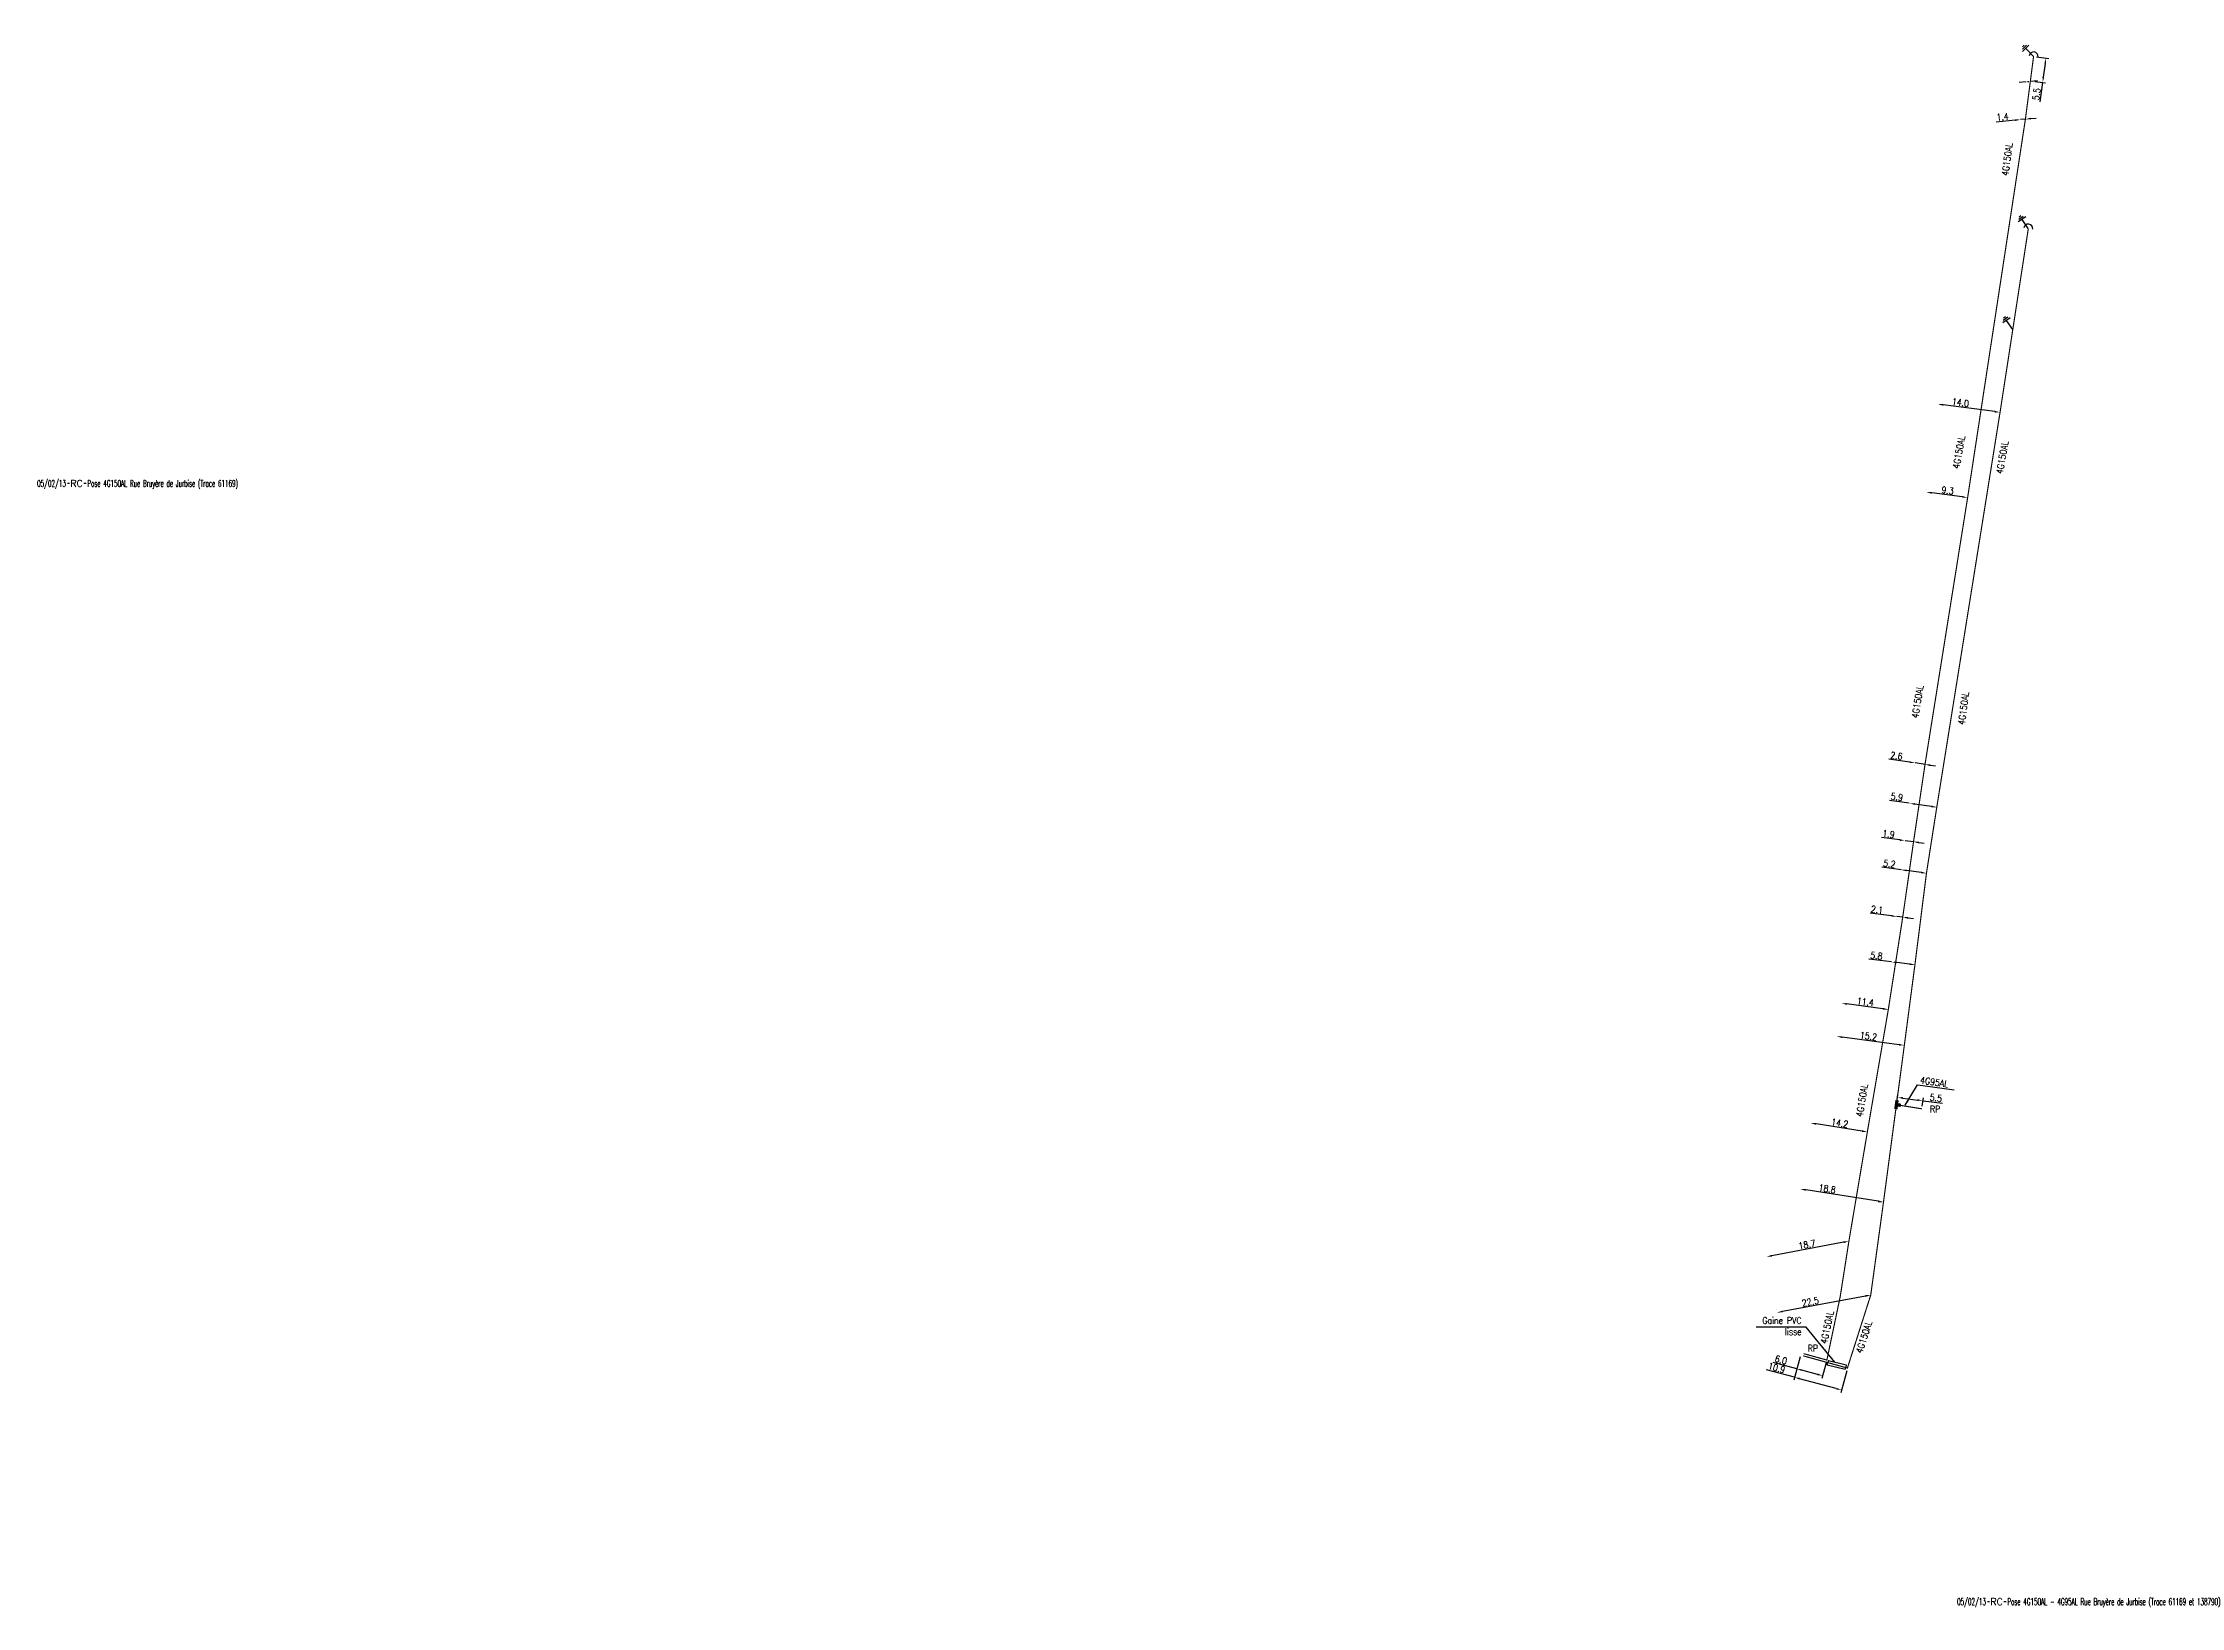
# Model space of a CAD drawing. Header units: millimetres. Extents: x 120011 to 120991, y 132511 to 133000.
# Drawn here: x 120511.6 to 120989.9, y 132510.5 to 132860.4 of the extents above; entities that cross this region are included whole.
import ezdxf
from ezdxf.enums import TextEntityAlignment as Align

# ---------------------------------------------------------------- set-up
doc = ezdxf.new("R2010")
doc.units = ezdxf.units.MM
doc.linetypes.add('B_ST_AL', pattern=[2000, 1000, 1000])
doc.linetypes.add('CENTER', pattern=[50.8, 31.75, -6.35, 6.35, -6.35])
doc.layers.get('0').update_dxf_attribs({"linetype": 'CONTINUOUS'})
doc.layers.get('Defpoints').update_dxf_attribs({"linetype": 'CONTINUOUS'})
for name, color, linetype in [('B_110', 1, 'CONTINUOUS'), ('B_300', 7, 'CONTINUOUS'), ('B_400', 7, 'CONTINUOUS')]:
    doc.layers.add(name, color=color, linetype=linetype)
doc.styles.get("Standard").update_dxf_attribs({"font": 'romans.shx', "width": 0.85})
doc.dimstyles.get("Standard").update_dxf_attribs({"dimtxt": 1.5, "dimasz": 1.2, "dimexe": 0.625, "dimexo": 0.625, "dimgap": 0.25, "dimtad": 1, "dimdec": 1, "dimzin": 0, "dimdsep": 46, "dimtxsty": 'Standard', "dimcen": -0.5, "dimadec": 0, "dimazin": 0, "dimtfac": 1, "dimtdec": 1, "dimtmove": 0, "dimatfit": 3, "dimfxl": 1, "dimtolj": 1, "dimtzin": 0, "dimarcsym": 0})

msp = doc.modelspace()

# ---------------------------------------------------------------- texts
at = {"layer": 'B_110', "linetype": 'Continuous', "width": 0.85}
for rotation, p in [(82.5549, (120951.26, 132830.54)), (80.0523, (120940.31, 132765.04)), (80.0523, (120950.01, 132763.85)), (80.8471, (120931.1, 132709.22)), (82.8381, (120941.52, 132707.78)), (80.8471, (120918.68, 132620.1)), (78.1745, (120910.69, 132569.33)), (72.2655, (120918.57, 132567.17))]:
    msp.add_text('4G150AL', height=1.5, rotation=rotation, dxfattribs=at).set_placement(p)
for p in [(120933.74, 132621.16), (120906.41, 132567.7)]:
    msp.add_text('RP', height=1.5, dxfattribs=at).set_placement(p)
at = {"layer": 'B_110', "linetype": 'Continuous', "insert": (120931.68, 132629.15), "char_height": 1.5, "attachment_point": 1, "rotation": 351.8575}
msp.add_mtext('\\A1;4G95AL', dxfattribs=at)
at = {"layer": 'B_400', "linetype": 'Continuous', "insert": (120905.03, 132575.4), "char_height": 1.5, "attachment_point": 3}
msp.add_mtext('\\A1;Gaine PVC\\Plisse', dxfattribs=at)

# ---------------------------------------------------------------- blocks, each defined once
blk = doc.blocks.new('*D11')
at = {"layer": 'B_110', "color": 0, "linetype": 'Continuous', "lineweight": -2}
for p, q in [((120952.8, 132843.08), (120948.56, 132842.66)), ((120955.08, 132843.3), (120953.99, 132843.2)), ((120955.14, 132842.68), (120955.14, 132842.68)), ((120956.27, 132843.42), (120957.47, 132843.54))]:
    blk.add_line(p, q, dxfattribs=at)
at = {"layer": 'B_110', "color": 0, "linetype": 'Continuous'}
for points in [[(120952.78, 132843.28), (120952.82, 132842.88), (120953.99, 132843.2)], [(120956.25, 132843.62), (120956.29, 132843.22), (120955.08, 132843.3)]]:
    blk.add_solid(points, dxfattribs=at)
at = {"layer": 'Defpoints', "color": 0, "linetype": 'Continuous'}
for p in [(120953.99, 132843.2), (120953.99, 132843.2), (120955.08, 132843.3)]:
    blk.add_point(p, dxfattribs=at)
at = {"layer": 'B_110', "color": 0, "linetype": 'Continuous', "insert": (120949.97, 132843.8), "char_height": 1.5, "attachment_point": 5, "rotation": 5.677}
blk.add_mtext('\\A1;1.4', dxfattribs=at)
blk = doc.blocks.new('*D12')
at = {"layer": 'B_300', "color": 0, "linetype": 'Continuous', "lineweight": -2}
for p, q in [((120957.53, 132857.24), (120960.3, 132856.86)), ((120959.51, 132855.76), (120959.09, 132852.7)), ((120957.21, 132851.75), (120959.55, 132851.43)), ((120958.93, 132851.51), (120958.34, 132847.18))]:
    blk.add_line(p, q, dxfattribs=at)
at = {"layer": 'B_300', "color": 0, "linetype": 'Continuous'}
for points in [[(120959.32, 132855.79), (120959.71, 132855.73), (120959.68, 132856.95)], [(120958.9, 132852.73), (120959.29, 132852.67), (120958.93, 132851.51)]]:
    blk.add_solid(points, dxfattribs=at)
at = {"layer": 'Defpoints', "color": 0, "linetype": 'Continuous'}
for p in [(120956.91, 132857.33), (120956.59, 132851.83), (120958.93, 132851.51)]:
    blk.add_point(p, dxfattribs=at)
at = {"layer": 'B_300', "color": 0, "linetype": 'Continuous', "insert": (120957.56, 132848.89), "char_height": 1.5, "attachment_point": 5, "rotation": 82.208}
blk.add_mtext('\\A1;5.5', dxfattribs=at)
blk = doc.blocks.new('*D13')
at = {"layer": 'B_110', "color": 0, "linetype": 'Continuous', "lineweight": -2}
blk.add_line((120948.22, 132777.89), (120936.72, 132779.41), dxfattribs=at)
at = {"layer": 'B_110', "color": 0, "linetype": 'Continuous'}
for points in [[(120936.75, 132779.6), (120936.7, 132779.21), (120935.53, 132779.56)], [(120948.25, 132778.09), (120948.2, 132777.69), (120949.41, 132777.73)]]:
    blk.add_solid(points, dxfattribs=at)
at = {"layer": 'Defpoints', "color": 0, "linetype": 'Continuous'}
for p in [(120935.53, 132779.56), (120935.53, 132779.56), (120949.41, 132777.73)]:
    blk.add_point(p, dxfattribs=at)
at = {"layer": 'B_110', "color": 0, "linetype": 'Continuous', "insert": (120940.55, 132779.91), "char_height": 1.5, "attachment_point": 5, "rotation": 352.4894}
blk.add_mtext('\\A1;14.0', dxfattribs=at)
blk = doc.blocks.new('*D14')
at = {"layer": 'B_110', "color": 0, "linetype": 'Continuous', "lineweight": -2}
for p, q in [((120933.02, 132760.5), (120933.02, 132760.5)), ((120940.97, 132758.82), (120934.13, 132759.72))]:
    blk.add_line(p, q, dxfattribs=at)
at = {"layer": 'B_110', "color": 0, "linetype": 'Continuous'}
for points in [[(120934.15, 132759.92), (120934.1, 132759.53), (120932.94, 132759.88)], [(120940.99, 132759.02), (120940.94, 132758.62), (120942.16, 132758.67)]]:
    blk.add_solid(points, dxfattribs=at)
at = {"layer": 'Defpoints', "color": 0, "linetype": 'Continuous'}
for p in [(120932.94, 132759.88), (120932.94, 132759.88), (120942.16, 132758.67)]:
    blk.add_point(p, dxfattribs=at)
at = {"layer": 'B_110', "color": 0, "linetype": 'Continuous', "insert": (120937.68, 132760.26), "char_height": 1.5, "attachment_point": 5, "rotation": 352.4894}
blk.add_mtext('\\A1;9.3', dxfattribs=at)
blk = doc.blocks.new('*D15')
at = {"layer": 'B_110', "color": 0, "linetype": 'Continuous', "lineweight": -2}
for p, q in [((120929.23, 132699.49), (120924.55, 132700.16)), ((120930.33, 132698.7), (120930.33, 132698.7)), ((120932.63, 132699), (120930.42, 132699.32)), ((120933.82, 132698.83), (120935.01, 132698.66))]:
    blk.add_line(p, q, dxfattribs=at)
at = {"layer": 'B_110', "color": 0, "linetype": 'Continuous'}
for points in [[(120929.26, 132699.69), (120929.2, 132699.29), (120930.42, 132699.32)], [(120933.85, 132699.03), (120933.79, 132698.63), (120932.63, 132699)]]:
    blk.add_solid(points, dxfattribs=at)
at = {"layer": 'Defpoints', "color": 0, "linetype": 'Continuous'}
for p in [(120930.42, 132699.32), (120930.42, 132699.32), (120932.63, 132699)]:
    blk.add_point(p, dxfattribs=at)
at = {"layer": 'B_110', "color": 0, "linetype": 'Continuous', "insert": (120926.26, 132700.93), "char_height": 1.5, "attachment_point": 5, "rotation": 351.7955}
blk.add_mtext('\\A1;2.6', dxfattribs=at)
blk = doc.blocks.new('*D16')
at = {"layer": 'B_110', "color": 0, "linetype": 'Continuous', "lineweight": -2}
for p, q in [((120929.12, 132690.32), (120924.65, 132690.96)), ((120934.07, 132689.6), (120930.31, 132690.15))]:
    blk.add_line(p, q, dxfattribs=at)
at = {"layer": 'B_110', "color": 0, "linetype": 'Continuous'}
for points in [[(120930.34, 132690.34), (120930.28, 132689.95), (120929.12, 132690.32)], [(120934.1, 132689.8), (120934.04, 132689.4), (120935.26, 132689.43)]]:
    blk.add_solid(points, dxfattribs=at)
at = {"layer": 'Defpoints', "color": 0, "linetype": 'Continuous'}
for p in [(120929.12, 132690.32), (120929.12, 132690.32), (120935.26, 132689.43)]:
    blk.add_point(p, dxfattribs=at)
at = {"layer": 'B_110', "color": 0, "linetype": 'Continuous', "insert": (120926.34, 132691.73), "char_height": 1.5, "attachment_point": 5, "rotation": 351.7936}
blk.add_mtext('\\A1;5.9', dxfattribs=at)
blk = doc.blocks.new('*D17')
at = {"layer": 'B_110', "color": 0, "linetype": 'Continuous', "lineweight": -2}
for p, q in [((120926.98, 132682.1), (120922.89, 132682.65)), ((120930.06, 132681.69), (120928.17, 132681.94)), ((120931.24, 132681.53), (120932.43, 132681.37))]:
    blk.add_line(p, q, dxfattribs=at)
at = {"layer": 'B_110', "color": 0, "linetype": 'Continuous'}
for points in [[(120927.01, 132682.3), (120926.96, 132681.9), (120928.17, 132681.94)], [(120931.27, 132681.72), (120931.22, 132681.33), (120930.06, 132681.69)]]:
    blk.add_solid(points, dxfattribs=at)
at = {"layer": 'Defpoints', "color": 0, "linetype": 'Continuous'}
for p in [(120928.17, 132681.94), (120928.17, 132681.94), (120930.06, 132681.69)]:
    blk.add_point(p, dxfattribs=at)
at = {"layer": 'B_110', "color": 0, "linetype": 'Continuous', "insert": (120924.48, 132683.44), "char_height": 1.5, "attachment_point": 5, "rotation": 352.3466}
blk.add_mtext('\\A1;1.9', dxfattribs=at)
blk = doc.blocks.new('*D18')
at = {"layer": 'B_110', "color": 0, "linetype": 'Continuous', "lineweight": -2}
for p, q in [((120927.3, 132675.43), (120922.97, 132676.02)), ((120931.76, 132674.83), (120928.49, 132675.27))]:
    blk.add_line(p, q, dxfattribs=at)
at = {"layer": 'B_110', "color": 0, "linetype": 'Continuous'}
for points in [[(120928.51, 132675.47), (120928.46, 132675.08), (120927.3, 132675.43)], [(120931.78, 132675.03), (120931.73, 132674.64), (120932.95, 132674.67)]]:
    blk.add_solid(points, dxfattribs=at)
at = {"layer": 'Defpoints', "color": 0, "linetype": 'Continuous'}
for p in [(120927.3, 132675.43), (120927.3, 132675.43), (120932.95, 132674.67)]:
    blk.add_point(p, dxfattribs=at)
at = {"layer": 'B_110', "color": 0, "linetype": 'Continuous', "insert": (120924.67, 132676.8), "char_height": 1.5, "attachment_point": 5, "rotation": 352.3465}
blk.add_mtext('\\A1;5.2', dxfattribs=at)
blk = doc.blocks.new('*D19')
at = {"layer": 'B_110', "color": 0, "linetype": 'Continuous', "lineweight": -2}
for p, q in [((120925.15, 132665.12), (120920.39, 132665.7)), ((120926.27, 132664.36), (120926.27, 132664.36)), ((120927.64, 132664.82), (120926.34, 132664.98)), ((120928.83, 132664.68), (120930.02, 132664.53))]:
    blk.add_line(p, q, dxfattribs=at)
at = {"layer": 'B_110', "color": 0, "linetype": 'Continuous'}
for points in [[(120925.18, 132665.32), (120925.13, 132664.93), (120926.34, 132664.98)], [(120928.86, 132664.88), (120928.81, 132664.48), (120927.64, 132664.82)]]:
    blk.add_solid(points, dxfattribs=at)
at = {"layer": 'Defpoints', "color": 0, "linetype": 'Continuous'}
for p in [(120926.34, 132664.98), (120926.34, 132664.98), (120927.64, 132664.82)]:
    blk.add_point(p, dxfattribs=at)
at = {"layer": 'B_110', "color": 0, "linetype": 'Continuous', "insert": (120921.9, 132666.53), "char_height": 1.5, "attachment_point": 5, "rotation": 353.0757}
blk.add_mtext('\\A1;2.1', dxfattribs=at)
blk = doc.blocks.new('*D20')
at = {"layer": 'B_110', "color": 0, "linetype": 'Continuous', "lineweight": -2}
for p, q in [((120925.11, 132654.83), (120920.08, 132655.44)), ((120929.18, 132654.34), (120926.3, 132654.68))]:
    blk.add_line(p, q, dxfattribs=at)
at = {"layer": 'B_110', "color": 0, "linetype": 'Continuous'}
for points in [[(120926.33, 132654.88), (120926.28, 132654.49), (120925.11, 132654.83)], [(120929.21, 132654.53), (120929.16, 132654.14), (120930.37, 132654.19)]]:
    blk.add_solid(points, dxfattribs=at)
at = {"layer": 'Defpoints', "color": 0, "linetype": 'Continuous'}
for p in [(120925.11, 132654.83), (120925.11, 132654.83), (120930.37, 132654.19)]:
    blk.add_point(p, dxfattribs=at)
at = {"layer": 'B_110', "color": 0, "linetype": 'Continuous', "insert": (120921.77, 132656.24), "char_height": 1.5, "attachment_point": 5, "rotation": 353.0767}
blk.add_mtext('\\A1;5.8', dxfattribs=at)
blk = doc.blocks.new('*D21')
at = {"layer": 'B_110', "color": 0, "linetype": 'Continuous', "lineweight": -2}
blk.add_line((120923.23, 132644.35), (120915.1, 132645.43), dxfattribs=at)
at = {"layer": 'B_110', "color": 0, "linetype": 'Continuous'}
for points in [[(120915.13, 132645.62), (120915.07, 132645.23), (120913.91, 132645.58)], [(120923.26, 132644.55), (120923.2, 132644.15), (120924.42, 132644.2)]]:
    blk.add_solid(points, dxfattribs=at)
at = {"layer": 'Defpoints', "color": 0, "linetype": 'Continuous'}
for p in [(120913.91, 132645.58), (120913.91, 132645.58), (120924.42, 132644.2)]:
    blk.add_point(p, dxfattribs=at)
at = {"layer": 'B_110', "color": 0, "linetype": 'Continuous', "insert": (120919.3, 132645.88), "char_height": 1.5, "attachment_point": 5, "rotation": 352.4846}
blk.add_mtext('\\A1;11.4', dxfattribs=at)
blk = doc.blocks.new('*D22')
at = {"layer": 'B_110', "color": 0, "linetype": 'Continuous', "lineweight": -2}
blk.add_line((120926.81, 132636.32), (120914.12, 132638), dxfattribs=at)
at = {"layer": 'B_110', "color": 0, "linetype": 'Continuous'}
for points in [[(120914.15, 132638.2), (120914.1, 132637.8), (120912.93, 132638.16)], [(120926.84, 132636.52), (120926.79, 132636.13), (120928, 132636.17)]]:
    blk.add_solid(points, dxfattribs=at)
at = {"layer": 'Defpoints', "color": 0, "linetype": 'Continuous'}
for p in [(120912.93, 132638.16), (120912.93, 132638.16), (120928, 132636.17)]:
    blk.add_point(p, dxfattribs=at)
at = {"layer": 'B_110', "color": 0, "linetype": 'Continuous', "insert": (120919.99, 132638.23), "char_height": 1.5, "attachment_point": 5, "rotation": 352.4713}
blk.add_mtext('\\A1;15.2', dxfattribs=at)
blk = doc.blocks.new('*D23')
at = {"layer": 'B_110', "color": 0, "linetype": 'Continuous', "lineweight": -2}
blk.add_line((120918.54, 132616.99), (120908.27, 132618.61), dxfattribs=at)
at = {"layer": 'B_110', "color": 0, "linetype": 'Continuous'}
for points in [[(120908.3, 132618.81), (120908.24, 132618.41), (120907.09, 132618.79)], [(120918.58, 132617.19), (120918.51, 132616.8), (120919.73, 132616.81)]]:
    blk.add_solid(points, dxfattribs=at)
at = {"layer": 'Defpoints', "color": 0, "linetype": 'Continuous'}
for p in [(120907.09, 132618.79), (120907.09, 132618.79), (120919.73, 132616.81)]:
    blk.add_point(p, dxfattribs=at)
at = {"layer": 'B_110', "color": 0, "linetype": 'Continuous', "insert": (120913.56, 132618.79), "char_height": 1.5, "attachment_point": 5, "rotation": 351.0697}
blk.add_mtext('\\A1;14.2', dxfattribs=at)
blk = doc.blocks.new('*D24')
at = {"layer": 'B_110', "color": 0, "linetype": 'Continuous', "lineweight": -2}
blk.add_line((120922.15, 132601.3), (120905.95, 132603.85), dxfattribs=at)
at = {"layer": 'B_110', "color": 0, "linetype": 'Continuous'}
for points in [[(120905.98, 132604.04), (120905.92, 132603.65), (120904.77, 132604.03)], [(120922.19, 132601.5), (120922.12, 132601.1), (120923.34, 132601.11)]]:
    blk.add_solid(points, dxfattribs=at)
at = {"layer": 'Defpoints', "color": 0, "linetype": 'Continuous'}
for p in [(120904.77, 132604.03), (120904.77, 132604.03), (120923.34, 132601.11)]:
    blk.add_point(p, dxfattribs=at)
at = {"layer": 'B_110', "color": 0, "linetype": 'Continuous', "insert": (120910.76, 132604.1), "char_height": 1.5, "attachment_point": 5, "rotation": 351.0673}
blk.add_mtext('\\A1;18.8', dxfattribs=at)
blk = doc.blocks.new('*D25')
at = {"layer": 'B_110', "color": 0, "linetype": 'Continuous', "lineweight": -2}
blk.add_line((120914.42, 132592.14), (120898.4, 132589.14), dxfattribs=at)
at = {"layer": 'B_110', "color": 0, "linetype": 'Continuous'}
for points in [[(120914.38, 132592.34), (120914.46, 132591.94), (120915.6, 132592.36)], [(120898.36, 132589.34), (120898.44, 132588.95), (120897.22, 132588.92)]]:
    blk.add_solid(points, dxfattribs=at)
at = {"layer": 'Defpoints', "color": 0, "linetype": 'Continuous'}
for p in [(120915.6, 132592.36), (120897.22, 132588.92), (120897.22, 132588.92)]:
    blk.add_point(p, dxfattribs=at)
at = {"layer": 'B_110', "color": 0, "linetype": 'Continuous', "insert": (120906.23, 132591.63), "char_height": 1.5, "attachment_point": 5, "rotation": 10.5948}
blk.add_mtext('\\A1;18.7', dxfattribs=at)
blk = doc.blocks.new('*D26')
at = {"layer": 'B_110', "color": 0, "linetype": 'Continuous', "lineweight": -2}
for p, q in [((120899.44, 132577.04), (120899.44, 132577.04)), ((120919.32, 132580.12), (120900.74, 132576.65)), ((120920.38, 132580.96), (120920.38, 132580.96))]:
    blk.add_line(p, q, dxfattribs=at)
at = {"layer": 'B_110', "color": 0, "linetype": 'Continuous'}
for points in [[(120900.7, 132576.84), (120900.77, 132576.45), (120899.56, 132576.42)], [(120919.28, 132580.32), (120919.35, 132579.92), (120920.49, 132580.34)]]:
    blk.add_solid(points, dxfattribs=at)
at = {"layer": 'Defpoints', "color": 0, "linetype": 'Continuous'}
for p in [(120920.49, 132580.34), (120899.56, 132576.42), (120899.56, 132576.42)]:
    blk.add_point(p, dxfattribs=at)
at = {"layer": 'B_110', "color": 0, "linetype": 'Continuous', "insert": (120906.98, 132578.83), "char_height": 1.5, "attachment_point": 5, "rotation": 10.5959}
blk.add_mtext('\\A1;22.5', dxfattribs=at)
blk = doc.blocks.new('*D27')
at = {"layer": 'B_110', "color": 0, "linetype": 'Continuous', "lineweight": -2}
for p, q in [((120903.94, 132563.85), (120898.65, 132565.28)), ((120904.67, 132566.55), (120903.78, 132563.25)), ((120908.58, 132562.6), (120905.1, 132563.54)), ((120910.52, 132565.2), (120909.57, 132561.69))]:
    blk.add_line(p, q, dxfattribs=at)
at = {"layer": 'B_110', "color": 0, "linetype": 'Continuous'}
for points in [[(120905.15, 132563.73), (120905.05, 132563.35), (120903.94, 132563.85)], [(120908.63, 132562.8), (120908.53, 132562.41), (120909.74, 132562.29)]]:
    blk.add_solid(points, dxfattribs=at)
at = {"layer": 'Defpoints', "color": 0, "linetype": 'Continuous'}
for p in [(120904.83, 132567.16), (120903.94, 132563.85), (120910.68, 132565.8)]:
    blk.add_point(p, dxfattribs=at)
at = {"layer": 'B_110', "color": 0, "linetype": 'Continuous', "insert": (120900.41, 132565.84), "char_height": 1.5, "attachment_point": 5, "rotation": 344.9285}
blk.add_mtext('\\A1;6.0', dxfattribs=at)
blk = doc.blocks.new('*D28')
at = {"layer": 'B_110', "color": 0, "linetype": 'Continuous', "lineweight": -2}
for p, q in [((120903.42, 132561.94), (120897.2, 132563.61)), ((120904.67, 132566.55), (120903.26, 132561.33)), ((120915.11, 132563.41), (120913.79, 132558.5)), ((120912.79, 132559.41), (120904.58, 132561.62))]:
    blk.add_line(p, q, dxfattribs=at)
at = {"layer": 'B_110', "color": 0, "linetype": 'Continuous'}
for points in [[(120904.64, 132561.82), (120904.53, 132561.43), (120903.42, 132561.94)], [(120912.84, 132559.61), (120912.74, 132559.22), (120913.95, 132559.1)]]:
    blk.add_solid(points, dxfattribs=at)
at = {"layer": 'Defpoints', "color": 0, "linetype": 'Continuous'}
for p in [(120904.83, 132567.16), (120915.27, 132564.01), (120903.42, 132561.94)]:
    blk.add_point(p, dxfattribs=at)
at = {"layer": 'B_110', "color": 0, "linetype": 'Continuous', "insert": (120899.46, 132564.04), "char_height": 1.5, "attachment_point": 5, "rotation": 344.9285}
blk.add_mtext('\\A1;10.9', dxfattribs=at)
blk = doc.blocks.new('Symbole MALT')
at = {"flags": 128}
for points in [[(0, 0), (0, -2.5)], [(-1, -2.5), (1, -2.5)], [(-0.62, -2.9), (0.62, -2.9)], [(-0.25, -3.3), (0.25, -3.3)]]:
    blk.add_lwpolyline(points, dxfattribs=at)
blk = doc.blocks.new('*D29')
at = {"layer": 'B_110', "color": 0, "linetype": 'Continuous', "lineweight": -2}
for p, q in [((120926.32, 132623.52), (120926.54, 132625.18)), ((120927.65, 132624.4), (120930.99, 132623.95)), ((120932.02, 132622.6), (120932.26, 132624.42)), ((120932.18, 132623.8), (120936.51, 132623.22))]:
    blk.add_line(p, q, dxfattribs=at)
at = {"layer": 'B_110', "color": 0, "linetype": 'Continuous'}
for points in [[(120927.67, 132624.6), (120927.62, 132624.2), (120926.46, 132624.56)], [(120931.02, 132624.15), (120930.96, 132623.76), (120932.18, 132623.8)]]:
    blk.add_solid(points, dxfattribs=at)
at = {"layer": 'Defpoints', "color": 0, "linetype": 'Continuous'}
for p in [(120926.46, 132624.56), (120926.24, 132622.9), (120931.94, 132621.98)]:
    blk.add_point(p, dxfattribs=at)
at = {"layer": 'B_110', "color": 0, "linetype": 'Continuous', "insert": (120935.07, 132624.42), "char_height": 1.5, "attachment_point": 5, "rotation": 352.4255}
blk.add_mtext('\\A1;5.5', dxfattribs=at)
blk = doc.blocks.new('GIS_MODF')
at = {"color": 0, "linetype": 'Continuous', "flags": 128}
for points in [[(-2.18, -0.01), (-1.68, -0.01)], [(1.52, -0.01), (2.02, -0.01)]]:
    blk.add_lwpolyline(points, dxfattribs=at)
at = {"color": 0, "linetype": 'Continuous', "width": 0.5}
blk.add_attdef('DATE', text='', height=1.5, dxfattribs=at).set_placement((-2.5, -0.8), align=Align.RIGHT)
at = {"color": 0, "linetype": 'Continuous', "width": 1.771291}
blk.add_attdef('USER', text='', height=1.5, dxfattribs=at).set_placement((-1.51, -0.8), (1.28, -0.8), align=Align.FIT)
at = {"color": 0, "linetype": 'Continuous', "width": 0.5}
blk.add_attdef('DESC', (2.29, -0.8), '', height=1.5, dxfattribs=at)
blk = doc.blocks.new('B_300_05')
at = {"color": 0, "linetype": 'Continuous'}
blk.add_arc((0, 0), 1, 270, 90, dxfattribs=at)
at = {"color": 0, "linetype": 'Continuous', "width": 0.75, "flags": 3}
for tag, p in [('DEF_LEG', (0, -5)), ('DEF_COUP', (0, -7.5)), ('DEF_TYPE', (0, -10))]:
    blk.add_attdef(tag, text='', height=1.2, dxfattribs=at).set_placement(p, align=Align.MIDDLE)
blk = doc.blocks.new('B_300_02')
at = {"color": 0, "linetype": 'Continuous'}
for points in [[(-1, 0.375), (-1, -0.375), (1, 0.375), (1, -0.375)], [(-0.375, 1), (0.375, 1), (-0.375, 0.375), (0.375, 0.375)]]:
    blk.add_solid(points, dxfattribs=at)
at = {"color": 0, "linetype": 'Continuous', "width": 0.75, "flags": 3}
for tag, p in [('DEF_LEG', (0, -4.25)), ('DEF_COUP', (0, -6.75)), ('DEF_TYPE', (0, -9.25))]:
    blk.add_attdef(tag, text='', height=1.2, dxfattribs=at).set_placement(p, align=Align.MIDDLE)

# ---------------------------------------------------------------- dimensions: what is measured, and where the dimension line sits
at = {"layer": 'B_110', "linetype": 'Continuous'}
for base, p1, p2, angle, text, picture, middle in [((120953.99, 132843.2), (120955.08, 132843.3), (120953.99, 132843.2), 5.677, '1.4', '*D11', (120950.07, 132842.81)), ((120930.42, 132699.32), (120932.63, 132699), (120930.42, 132699.32), 351.7955, '2.6', '*D15', (120926.11, 132699.94)), ((120929.12, 132690.32), (120935.26, 132689.43), (120929.12, 132690.32), 351.7936, '5.9', '*D16', (120926.19, 132690.74)), ((120927.3, 132675.43), (120932.95, 132674.67), (120927.3, 132675.43), 352.3465, '5.2', '*D18', (120924.54, 132675.8)), ((120926.34, 132664.98), (120927.64, 132664.82), (120926.34, 132664.98), 353.0757, '2.1', '*D19', (120921.78, 132665.53)), ((120925.11, 132654.83), (120930.37, 132654.19), (120925.11, 132654.83), 353.0767, '5.8', '*D20', (120921.65, 132655.25)), ((120913.91, 132645.58), (120924.42, 132644.2), (120913.91, 132645.58), 352.4846, '11.4', '*D21', (120919.17, 132644.89)), ((120926.46, 132624.56), (120931.94, 132621.98), (120926.24, 132622.9), 352.4255, '5.5', '*D29', (120934.94, 132623.43)), ((120907.09, 132618.79), (120919.73, 132616.81), (120907.09, 132618.79), 351.0697, '14.2', '*D23', (120913.41, 132617.8)), ((120899.56, 132576.42), (120920.49, 132580.34), (120899.56, 132576.42), 10.5959, '22.5', '*D26', (120907.16, 132577.85))]:
    dim = msp.add_linear_dim(base=base, p1=p1, p2=p2, angle=angle, text=text, dimstyle='Standard', dxfattribs=at)
    dim.commit()
    dim.dimension.update_dxf_attribs({"geometry": picture, "text_midpoint": middle, "dimtype": 160})
for base, p1, p2, angle, picture, middle in [((120935.53, 132779.56), (120949.41, 132777.73), (120935.53, 132779.56), 352.4894, '*D13', (120940.42, 132778.92)), ((120932.94, 132759.88), (120942.16, 132758.67), (120932.94, 132759.88), 352.4894, '*D14', (120937.55, 132759.27)), ((120928.17, 132681.94), (120930.06, 132681.69), (120928.17, 132681.94), 352.3466, '*D17', (120924.34, 132682.45)), ((120912.93, 132638.16), (120928, 132636.17), (120912.93, 132638.16), 352.4713, '*D22', (120919.86, 132637.24)), ((120904.77, 132604.03), (120923.34, 132601.11), (120904.77, 132604.03), 351.0673, '*D24', (120910.6, 132603.11)), ((120897.22, 132588.92), (120915.6, 132592.36), (120897.22, 132588.92), 10.5948, '*D25', (120906.41, 132590.64)), ((120903.42, 132561.94), (120915.27, 132564.01), (120904.83, 132567.16), 344.9285, '*D28', (120899.2, 132563.07)), ((120903.94, 132563.85), (120910.68, 132565.8), (120904.83, 132567.16), 344.9285, '*D27', (120900.15, 132564.87))]:
    dim = msp.add_linear_dim(base=base, p1=p1, p2=p2, angle=angle, dimstyle='Standard', dxfattribs=at)
    dim.commit()
    dim.dimension.update_dxf_attribs({"geometry": picture, "text_midpoint": middle, "dimtype": 160})
at = {"layer": 'B_300', "linetype": 'Continuous'}
dim = msp.add_linear_dim(base=(120958.93, 132851.51), p1=(120956.91, 132857.33), p2=(120956.59, 132851.83), angle=82.208, dimstyle='Standard', dxfattribs=at)
dim.commit()
dim.dimension.update_dxf_attribs({"geometry": '*D12', "text_midpoint": (120958.55, 132848.75), "dimtype": 160})

# ---------------------------------------------------------------- linework, layer by layer
at = {"layer": 'B_110', "linetype": 'B_ST_AL', "flags": 128}
for points in [[(120905.49, 132567.23, 0.25, 0.25, 0), (120910.68, 132565.8, 0.25, 0.25, 0), (120913.67, 132580.05, 0.25, 0.25, 0), (120915.6, 132592.36, 0.25, 0.25, 0), (120919.73, 132616.81, 0.25, 0.25, 0), (120924.42, 132644.2, 0.25, 0.25, 0), (120927.64, 132664.82, 0.25, 0.25, 0), (120930.06, 132681.69, 0.25, 0.25, 0), (120932.63, 132699, 0.25, 0.25, 0), (120942.16, 132758.67, 0.25, 0.25, 0), (120955.08, 132843.3, 0.25, 0.25, 0), (120956.91, 132857.33, 0, 0, 0)], [(120926.27, 132623.15, 0.25, 0.25, 0), (120928, 132636.17, 0.25, 0.25, 0), (120930.37, 132654.19, 0.25, 0.25, 0), (120932.95, 132674.67, 0.25, 0.25, 0), (120935.26, 132689.43, 0.25, 0.25, 0), (120949.41, 132777.73, 0.25, 0.25, 0), (120955.73, 132818.82, 0, 0, 0)]]:
    msp.add_lwpolyline(points, format="xyseb", dxfattribs=at)
at = {"layer": 'B_110', "color": 7, "linetype": 'CENTER', "ltscale": 0.05, "flags": 128}
msp.add_lwpolyline([(120953.66, 132851.54), (120957.9, 132851.96)], dxfattribs=at)
at = {"layer": 'B_110', "linetype": 'B_ST_AL', "const_width": 0.25, "flags": 128}
for points in [[(120905.36, 132566.75), (120915.27, 132564.01), (120920.49, 132580.34), (120923.34, 132601.11), (120926.2, 132622.65)], [(120931.94, 132621.98), (120926.48, 132622.86)]]:
    msp.add_lwpolyline(points, dxfattribs=at)
at = {"layer": 'B_400', "color": 7, "linetype": 'CONTINUOUS'}
for p, q in [((120910.77, 132564.74), (120910.89, 132565.22)), ((120910.77, 132564.74), (120914.77, 132563.75)), ((120911.01, 132565.71), (120910.89, 132565.22)), ((120911.01, 132565.71), (120915.01, 132564.72)), ((120914.77, 132563.75), (120914.89, 132564.24)), ((120915.01, 132564.72), (120914.89, 132564.24))]:
    msp.add_line(p, q, dxfattribs=at)

# ---------------------------------------------------------------- block references
at = {"layer": 'B_110'}
ref = msp.add_blockref('GIS_MODF', (120519.32, 132761.9), dxfattribs=at)
ref.add_attrib('DATE', '05/02/13', dxfattribs={"layer": '0', "color": 0, "linetype": 'Continuous', "height": 1.5, "width": 0.5}).set_placement((120516.82, 132761.1), align=Align.RIGHT)
ref.add_attrib('USER', 'RC', dxfattribs={"layer": '0', "color": 0, "linetype": 'Continuous', "height": 1.5, "width": 0.99919}).set_placement((120517.82, 132761.1), (120520.6, 132761.1), align=Align.FIT)
ref.add_attrib('DESC', 'Pose 4G150AL Rue Bruyère de Jurbise (Trace 61169)', (120521.61, 132761.1), dxfattribs={"layer": '0', "color": 0, "linetype": 'Continuous', "height": 1.5, "width": 0.5})
ref = msp.add_blockref('GIS_MODF', (120948.75, 132511.82), dxfattribs=at)
ref.add_attrib('DATE', '05/02/13', dxfattribs={"layer": '0', "color": 0, "linetype": 'Continuous', "height": 1.5, "width": 0.5}).set_placement((120946.25, 132511.02), align=Align.RIGHT)
ref.add_attrib('USER', 'RC', dxfattribs={"layer": '0', "color": 0, "linetype": 'Continuous', "height": 1.5, "width": 0.99919}).set_placement((120947.24, 132511.02), (120950.03, 132511.02), align=Align.FIT)
ref.add_attrib('DESC', 'Pose 4G150AL - 4G95AL Rue Bruyère de Jurbise (Trace 61169 et 138790)', (120951.04, 132511.02), dxfattribs={"layer": '0', "color": 0, "linetype": 'Continuous', "height": 1.5, "width": 0.5})
at = {"layer": 'B_300'}
for name, p, rotation in [('Symbole MALT', (120956.91, 132857.33), 224.3991679069789), ('B_300_05', (120956.91, 132857.33), 82.55494796042939), ('Symbole MALT', (120955.73, 132818.82), 214.200908885821), ('B_300_05', (120955.73, 132818.82), 81.25522613918542), ('Symbole MALT', (120952.26, 132796.24), 214.200908886683), ('B_300_02', (120926.24, 132622.9), 262.4254894102589)]:
    msp.add_blockref(name, p, dxfattribs=dict(at, rotation=rotation))

msp.set_redraw_order([(e.dxf.handle, doc.entitydb.next_handle()) for e in msp.query("TEXT MTEXT ATTDEF DIMENSION ARC_DIMENSION")])  # texts and dimensions are drawn at this point

# ---------------------------------------------------------------- leaders
at = {"layer": 'B_110', "linetype": 'Continuous', "annotation_type": 0, "has_hookline": 1, "hookline_direction": 0, "text_width": 6.8, "horizontal_direction": (0.989919, -0.141635, 0)}
msp.add_leader([(120928.22, 132622.8), (120930.96, 132627.36), (120932.15, 132627.19)], dimstyle='Standard', dxfattribs=at)
at = {"layer": 'B_400', "linetype": 'Continuous', "annotation_type": 0, "has_hookline": 1, "hookline_direction": 1, "text_width": 9.71}
msp.add_leader([(120912.45, 132565.31), (120906.02, 132573.16), (120904.82, 132573.16)], dimstyle='Standard', dxfattribs=at)

doc.saveas('drawing.dxf')
